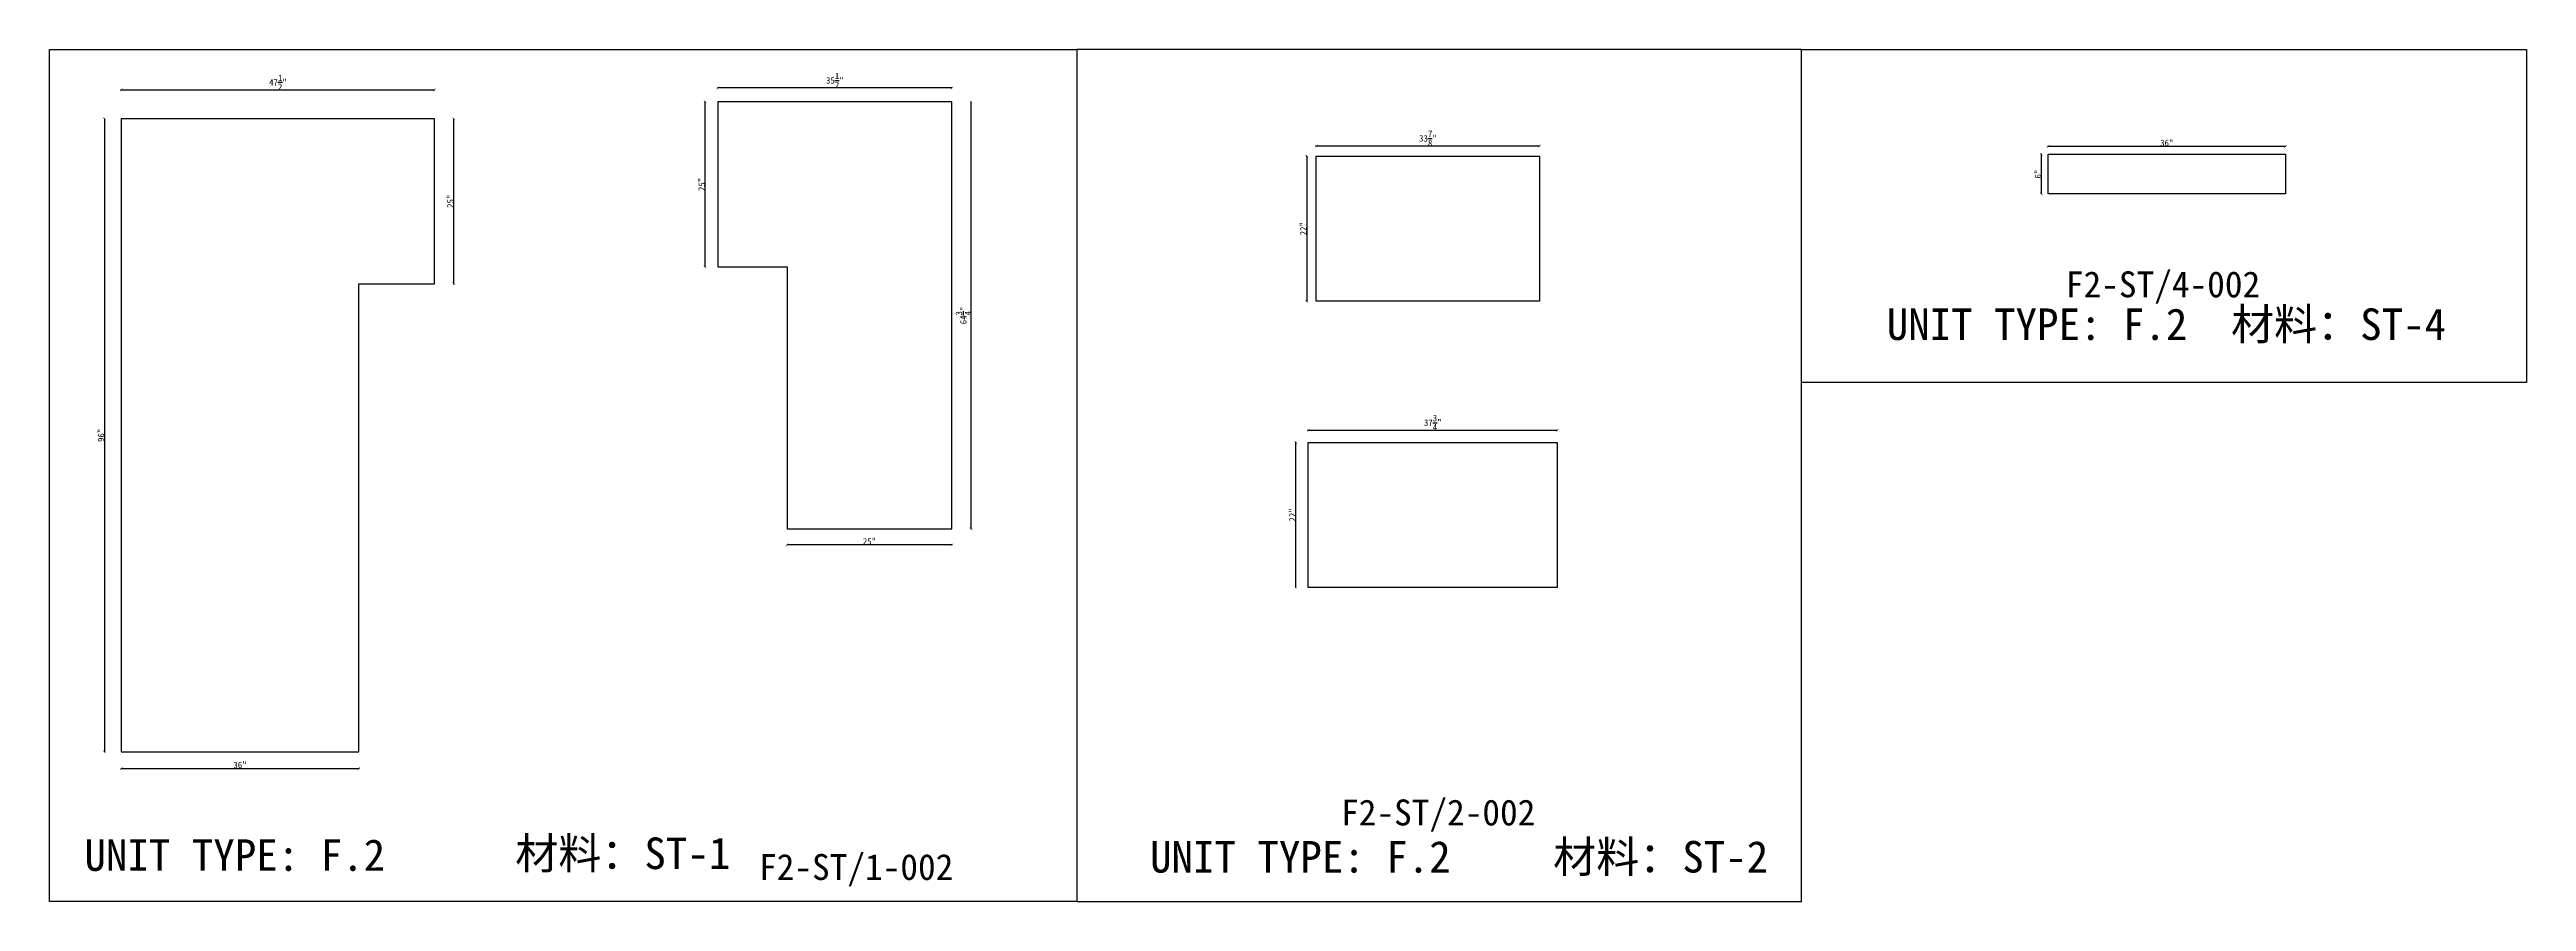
# Model space of a CAD drawing. Header units: millimetres. Extents: x -46966 to 138077, y -48408 to 2116.
# Drawn here: x 3188 to 12728, y -13205 to -9923 of the extents above; entities that cross this region are included whole.
import ezdxf
from ezdxf.enums import TextEntityAlignment as Align

# ---------------------------------------------------------------- set-up
doc = ezdxf.new("R2010")
doc.units = ezdxf.units.MM
doc.layers.add('PART_NUMBER', color=3, linetype='Continuous')
doc.styles.add('样式 1', font='')
doc.styles.get('样式 1').set_extended_font_data('NSimSun')
doc.dimstyles.new('副本 ISO-25', dxfattribs={"dimtxt": 25, "dimasz": 10, "dimexe": 1.5, "dimexo": 0.5, "dimtad": 1, "dimlfac": 0.03937, "dimlunit": 5, "dimtxsty": '样式 1', "dimblk": 'ARCHTICK', "dimcen": 2.5, "dimclrd": 256, "dimclrt": 1, "dimazin": 3, "dimtfac": 1, "dimtmove": 0, "dimatfit": 3, "dimfxlon": 1})

msp = doc.modelspace()

# ---------------------------------------------------------------- texts
at = {"style": '样式 1'}
for s, p in [('UNIT TYPE: F.2', (10263.906, -11042.268)), ('材料：ST-4', (11590.187, -11042.268)), ('UNIT TYPE: F.2', (3321.98, -13087.297)), ('材料：ST-1', (4981.267, -13080.642)), ('UNIT TYPE: F.2', (7426.391, -13094.074)), ('材料：ST-2', (8979.115, -13094.074))]:
    msp.add_text(s, height=121.5865, dxfattribs=at).set_placement(p)
at = {"layer": 'PART_NUMBER', "color": 3, "style": '样式 1'}
for s, p in [('F2-ST/4-002', (11328.366, -10827.942)), ('F2-ST/2-002', (8536.491, -12862.6)), ('F2-ST/1-002', (6294.61, -13072.6))]:
    msp.add_text(s, height=100, dxfattribs=at).set_placement(p, align=Align.MIDDLE_CENTER)

# ---------------------------------------------------------------- blocks, each defined once
blk = doc.blocks.new('_ArchTick')
at = {"color": 0, "linetype": 'ByBlock', "const_width": 0.15}
blk.add_lwpolyline([(-0.5, -0.5), (0.5, 0.5)], dxfattribs=at)
blk = doc.blocks.new('*D563')
at = {"color": 0, "lineweight": -2, "transparency": 16777216}
for p, q in [((5761.5, -10072.5), (5761.5, -10070)), ((6663.2, -10072.5), (6663.2, -10070))]:
    blk.add_line(p, q, dxfattribs=at)
at = {"lineweight": -2, "transparency": 16777216}
blk.add_line((6663.2, -10071.5), (5761.5, -10071.5), dxfattribs=at)
at = {"layer": 'Defpoints', "color": 0, "transparency": 16777216}
for p in [(5761.5, -10071.5), (5761.5, -10125.5), (6663.2, -10125.5)]:
    blk.add_point(p, dxfattribs=at)
at = {"lineweight": -2, "transparency": 16777216, "xscale": 10, "yscale": 10, "zscale": 10, "rotation": 180}
blk.add_blockref('_ArchTick', (5761.5, -10071.5), dxfattribs=at)
at = {"lineweight": -2, "transparency": 16777216, "xscale": 10, "yscale": 10, "zscale": 10}
blk.add_blockref('_ArchTick', (6663.2, -10071.5), dxfattribs=at)
at = {"color": 1, "transparency": 16777216, "insert": (6212.4, -10042.5), "char_height": 25, "attachment_point": 5, "style": '样式 1'}
blk.add_mtext('\\A1;35{\\H1x;\\S1/2;}"', dxfattribs=at)
blk = doc.blocks.new('*D564')
at = {"color": 0, "lineweight": -2, "transparency": 16777216}
for p, q in [((6735.7, -10125.5), (6738.2, -10125.5)), ((6735.7, -11770.1), (6738.2, -11770.1))]:
    blk.add_line(p, q, dxfattribs=at)
at = {"lineweight": -2, "transparency": 16777216}
blk.add_line((6736.7, -10125.5), (6736.7, -11770.1), dxfattribs=at)
at = {"layer": 'Defpoints', "color": 0, "transparency": 16777216}
for p in [(6663.2, -10125.5), (6663.2, -11770.1), (6736.7, -11770.1)]:
    blk.add_point(p, dxfattribs=at)
at = {"lineweight": -2, "transparency": 16777216, "xscale": 10, "yscale": 10, "zscale": 10}
for p, rotation in [((6736.7, -10125.5), 90), ((6736.7, -11770.1), 270)]:
    blk.add_blockref('_ArchTick', p, dxfattribs=dict(at, rotation=rotation))
at = {"color": 1, "transparency": 16777216, "insert": (6707.6, -10947.8), "char_height": 25, "attachment_point": 5, "rotation": 90, "style": '样式 1'}
blk.add_mtext('\\A1;64{\\H1x;\\S3/4;}"', dxfattribs=at)
blk = doc.blocks.new('*D565')
at = {"color": 0, "lineweight": -2, "transparency": 16777216}
for p, q in [((6028.2, -11830.4), (6028.2, -11832.9)), ((6663.2, -11830.4), (6663.2, -11832.9))]:
    blk.add_line(p, q, dxfattribs=at)
at = {"lineweight": -2, "transparency": 16777216}
blk.add_line((6663.2, -11831.4), (6028.2, -11831.4), dxfattribs=at)
at = {"layer": 'Defpoints', "color": 0, "transparency": 16777216}
for p in [(6028.2, -11770.1), (6663.2, -11770.1), (6028.2, -11831.4)]:
    blk.add_point(p, dxfattribs=at)
at = {"lineweight": -2, "transparency": 16777216, "xscale": 10, "yscale": 10, "zscale": 10, "rotation": 180}
blk.add_blockref('_ArchTick', (6028.2, -11831.4), dxfattribs=at)
at = {"lineweight": -2, "transparency": 16777216, "xscale": 10, "yscale": 10, "zscale": 10}
blk.add_blockref('_ArchTick', (6663.2, -11831.4), dxfattribs=at)
at = {"color": 1, "transparency": 16777216, "insert": (6345.7, -11818.2), "char_height": 25, "attachment_point": 5, "style": '样式 1'}
blk.add_mtext('\\A1;25"', dxfattribs=at)
blk = doc.blocks.new('*D566')
at = {"color": 0, "lineweight": -2, "transparency": 16777216}
for p, q in [((5713.5, -10125.5), (5711, -10125.5)), ((5713.5, -10760.5), (5711, -10760.5))]:
    blk.add_line(p, q, dxfattribs=at)
at = {"lineweight": -2, "transparency": 16777216}
blk.add_line((5712.5, -10760.5), (5712.5, -10125.5), dxfattribs=at)
at = {"layer": 'Defpoints', "color": 0, "transparency": 16777216}
for p in [(5712.5, -10125.5), (5761.5, -10125.5), (5761.5, -10760.5)]:
    blk.add_point(p, dxfattribs=at)
at = {"lineweight": -2, "transparency": 16777216, "xscale": 10, "yscale": 10, "zscale": 10}
for p, rotation in [((5712.5, -10125.5), 90), ((5712.5, -10760.5), 270)]:
    blk.add_blockref('_ArchTick', p, dxfattribs=dict(at, rotation=rotation))
at = {"color": 1, "transparency": 16777216, "insert": (5699.4, -10443), "char_height": 25, "attachment_point": 5, "rotation": 90, "style": '样式 1'}
blk.add_mtext('\\A1;25"', dxfattribs=at)
blk = doc.blocks.new('*D567')
at = {"color": 0, "lineweight": -2, "transparency": 16777216}
for p, q in [((3464, -10079.7), (3464, -10077.2)), ((4670.5, -10079.7), (4670.5, -10077.2))]:
    blk.add_line(p, q, dxfattribs=at)
at = {"lineweight": -2, "transparency": 16777216}
blk.add_line((3464, -10078.7), (4670.5, -10078.7), dxfattribs=at)
at = {"layer": 'Defpoints', "color": 0, "transparency": 16777216}
for p in [(4670.5, -10078.7), (3464, -10190.4), (4670.5, -10190.4)]:
    blk.add_point(p, dxfattribs=at)
at = {"lineweight": -2, "transparency": 16777216, "xscale": 10, "yscale": 10, "zscale": 10, "rotation": 180}
blk.add_blockref('_ArchTick', (3464, -10078.7), dxfattribs=at)
at = {"lineweight": -2, "transparency": 16777216, "xscale": 10, "yscale": 10, "zscale": 10}
blk.add_blockref('_ArchTick', (4670.5, -10078.7), dxfattribs=at)
at = {"color": 1, "transparency": 16777216, "insert": (4067.3, -10049.7), "char_height": 25, "attachment_point": 5, "style": '样式 1'}
blk.add_mtext('\\A1;47{\\H1x;\\S1/2;}"', dxfattribs=at)
blk = doc.blocks.new('*D568')
at = {"color": 0, "lineweight": -2, "transparency": 16777216}
for p, q in [((3399.8, -10190.4), (3397.3, -10190.4)), ((3399.8, -12628.8), (3397.3, -12628.8))]:
    blk.add_line(p, q, dxfattribs=at)
at = {"lineweight": -2, "transparency": 16777216}
blk.add_line((3398.8, -10190.4), (3398.8, -12628.8), dxfattribs=at)
at = {"layer": 'Defpoints', "color": 0, "transparency": 16777216}
for p in [(3464, -10190.4), (3398.8, -12628.8), (3464, -12628.8)]:
    blk.add_point(p, dxfattribs=at)
at = {"lineweight": -2, "transparency": 16777216, "xscale": 10, "yscale": 10, "zscale": 10}
for p, rotation in [((3398.8, -10190.4), 90), ((3398.8, -12628.8), 270)]:
    blk.add_blockref('_ArchTick', p, dxfattribs=dict(at, rotation=rotation))
at = {"color": 1, "transparency": 16777216, "insert": (3385.7, -11409.6), "char_height": 25, "attachment_point": 5, "rotation": 90, "style": '样式 1'}
blk.add_mtext('\\A1;96"', dxfattribs=at)
blk = doc.blocks.new('*D569')
at = {"color": 0, "lineweight": -2, "transparency": 16777216}
for p, q in [((3464, -12692), (3464, -12694.5)), ((4378.4, -12692), (4378.4, -12694.5))]:
    blk.add_line(p, q, dxfattribs=at)
at = {"lineweight": -2, "transparency": 16777216}
blk.add_line((3464, -12693), (4378.4, -12693), dxfattribs=at)
at = {"layer": 'Defpoints', "color": 0, "transparency": 16777216}
for p in [(3464, -12628.8), (4378.4, -12628.8), (4378.4, -12693)]:
    blk.add_point(p, dxfattribs=at)
at = {"lineweight": -2, "transparency": 16777216, "xscale": 10, "yscale": 10, "zscale": 10, "rotation": 180}
blk.add_blockref('_ArchTick', (3464, -12693), dxfattribs=at)
at = {"lineweight": -2, "transparency": 16777216, "xscale": 10, "yscale": 10, "zscale": 10}
blk.add_blockref('_ArchTick', (4378.4, -12693), dxfattribs=at)
at = {"color": 1, "transparency": 16777216, "insert": (3921.2, -12679.9), "char_height": 25, "attachment_point": 5, "style": '样式 1'}
blk.add_mtext('\\A1;36"', dxfattribs=at)
blk = doc.blocks.new('*D570')
at = {"color": 0, "lineweight": -2, "transparency": 16777216}
for p, q in [((4743.5, -10190.4), (4746, -10190.4)), ((4743.5, -10825.4), (4746, -10825.4))]:
    blk.add_line(p, q, dxfattribs=at)
at = {"lineweight": -2, "transparency": 16777216}
blk.add_line((4744.5, -10825.4), (4744.5, -10190.4), dxfattribs=at)
at = {"layer": 'Defpoints', "color": 0, "transparency": 16777216}
for p in [(4670.5, -10190.4), (4744.5, -10190.4), (4670.5, -10825.4)]:
    blk.add_point(p, dxfattribs=at)
at = {"lineweight": -2, "transparency": 16777216, "xscale": 10, "yscale": 10, "zscale": 10}
for p, rotation in [((4744.5, -10190.4), 90), ((4744.5, -10825.4), 270)]:
    blk.add_blockref('_ArchTick', p, dxfattribs=dict(at, rotation=rotation))
at = {"color": 1, "transparency": 16777216, "insert": (4731.4, -10507.9), "char_height": 25, "attachment_point": 5, "rotation": 90, "style": '样式 1'}
blk.add_mtext('\\A1;25"', dxfattribs=at)
blk = doc.blocks.new('*D571')
at = {"color": 0, "lineweight": -2, "transparency": 16777216}
for p, q in [((8066.5, -10295.7), (8066.5, -10293.2)), ((8927, -10295.7), (8927, -10293.2))]:
    blk.add_line(p, q, dxfattribs=at)
at = {"lineweight": -2, "transparency": 16777216}
blk.add_line((8066.5, -10294.7), (8927, -10294.7), dxfattribs=at)
at = {"layer": 'Defpoints', "color": 0, "transparency": 16777216}
for p in [(8927, -10294.7), (8066.5, -10334.2), (8927, -10334.2)]:
    blk.add_point(p, dxfattribs=at)
at = {"lineweight": -2, "transparency": 16777216, "xscale": 10, "yscale": 10, "zscale": 10, "rotation": 180}
blk.add_blockref('_ArchTick', (8066.5, -10294.7), dxfattribs=at)
at = {"lineweight": -2, "transparency": 16777216, "xscale": 10, "yscale": 10, "zscale": 10}
blk.add_blockref('_ArchTick', (8927, -10294.7), dxfattribs=at)
at = {"color": 1, "transparency": 16777216, "insert": (8496.7, -10265.7), "char_height": 25, "attachment_point": 5, "style": '样式 1'}
blk.add_mtext('\\A1;33{\\H1x;\\S7/8;}"', dxfattribs=at)
blk = doc.blocks.new('*D572')
at = {"color": 0, "lineweight": -2, "transparency": 16777216}
for p, q in [((8030.9, -10334.2), (8028.4, -10334.2)), ((8030.9, -10893), (8028.4, -10893))]:
    blk.add_line(p, q, dxfattribs=at)
at = {"lineweight": -2, "transparency": 16777216}
blk.add_line((8029.9, -10334.2), (8029.9, -10893), dxfattribs=at)
at = {"layer": 'Defpoints', "color": 0, "transparency": 16777216}
for p in [(8066.5, -10334.2), (8029.9, -10893), (8066.5, -10893)]:
    blk.add_point(p, dxfattribs=at)
at = {"lineweight": -2, "transparency": 16777216, "xscale": 10, "yscale": 10, "zscale": 10}
for p, rotation in [((8029.9, -10334.2), 90), ((8029.9, -10893), 270)]:
    blk.add_blockref('_ArchTick', p, dxfattribs=dict(at, rotation=rotation))
at = {"color": 1, "transparency": 16777216, "insert": (8016.8, -10613.6), "char_height": 25, "attachment_point": 5, "rotation": 90, "style": '样式 1'}
blk.add_mtext('\\A1;22"', dxfattribs=at)
blk = doc.blocks.new('*D573')
at = {"color": 0, "lineweight": -2, "transparency": 16777216}
for p, q in [((8036, -11391), (8036, -11388.5)), ((8994.8, -11391), (8994.8, -11388.5))]:
    blk.add_line(p, q, dxfattribs=at)
at = {"lineweight": -2, "transparency": 16777216}
blk.add_line((8036, -11390), (8994.8, -11390), dxfattribs=at)
at = {"layer": 'Defpoints', "color": 0, "transparency": 16777216}
for p in [(8036, -11436.9), (8994.8, -11390), (8994.8, -11436.9)]:
    blk.add_point(p, dxfattribs=at)
at = {"lineweight": -2, "transparency": 16777216, "xscale": 10, "yscale": 10, "zscale": 10, "rotation": 180}
blk.add_blockref('_ArchTick', (8036, -11390), dxfattribs=at)
at = {"lineweight": -2, "transparency": 16777216, "xscale": 10, "yscale": 10, "zscale": 10}
blk.add_blockref('_ArchTick', (8994.8, -11390), dxfattribs=at)
at = {"color": 1, "transparency": 16777216, "insert": (8515.4, -11360.9), "char_height": 25, "attachment_point": 5, "style": '样式 1'}
blk.add_mtext('\\A1;37{\\H1x;\\S3/4;}"', dxfattribs=at)
blk = doc.blocks.new('*D574')
at = {"color": 0, "lineweight": -2, "transparency": 16777216}
for p, q in [((7988.9, -11436.9), (7986.4, -11436.9)), ((7988.9, -11995.7), (7986.4, -11995.7))]:
    blk.add_line(p, q, dxfattribs=at)
at = {"lineweight": -2, "transparency": 16777216}
blk.add_line((7987.9, -11995.7), (7987.9, -11436.9), dxfattribs=at)
at = {"layer": 'Defpoints', "color": 0, "transparency": 16777216}
for p in [(7987.9, -11436.9), (8036, -11436.9), (8036, -11995.7)]:
    blk.add_point(p, dxfattribs=at)
at = {"lineweight": -2, "transparency": 16777216, "xscale": 10, "yscale": 10, "zscale": 10}
for p, rotation in [((7987.9, -11436.9), 90), ((7987.9, -11995.7), 270)]:
    blk.add_blockref('_ArchTick', p, dxfattribs=dict(at, rotation=rotation))
at = {"color": 1, "transparency": 16777216, "insert": (7974.8, -11716.3), "char_height": 25, "attachment_point": 5, "rotation": 90, "style": '样式 1'}
blk.add_mtext('\\A1;22"', dxfattribs=at)
blk = doc.blocks.new('*D575')
at = {"color": 0, "lineweight": -2, "transparency": 16777216}
for p, q in [((10885.6, -10297.3), (10885.6, -10294.8)), ((11800, -10297.3), (11800, -10294.8))]:
    blk.add_line(p, q, dxfattribs=at)
at = {"lineweight": -2, "transparency": 16777216}
blk.add_line((10885.6, -10296.3), (11800, -10296.3), dxfattribs=at)
at = {"layer": 'Defpoints', "color": 0, "transparency": 16777216}
for p in [(11800, -10296.3), (10885.6, -10327.1), (11800, -10327.1)]:
    blk.add_point(p, dxfattribs=at)
at = {"lineweight": -2, "transparency": 16777216, "xscale": 10, "yscale": 10, "zscale": 10, "rotation": 180}
blk.add_blockref('_ArchTick', (10885.6, -10296.3), dxfattribs=at)
at = {"lineweight": -2, "transparency": 16777216, "xscale": 10, "yscale": 10, "zscale": 10}
blk.add_blockref('_ArchTick', (11800, -10296.3), dxfattribs=at)
at = {"color": 1, "transparency": 16777216, "insert": (11342.8, -10283.2), "char_height": 25, "attachment_point": 5, "style": '样式 1'}
blk.add_mtext('\\A1;36"', dxfattribs=at)
blk = doc.blocks.new('*D576')
at = {"color": 0, "lineweight": -2, "transparency": 16777216}
for p, q in [((10860.8, -10327.1), (10858.3, -10327.1)), ((10860.8, -10479.5), (10858.3, -10479.5))]:
    blk.add_line(p, q, dxfattribs=at)
at = {"lineweight": -2, "transparency": 16777216}
blk.add_line((10859.8, -10479.5), (10859.8, -10327.1), dxfattribs=at)
at = {"layer": 'Defpoints', "color": 0, "transparency": 16777216}
for p in [(10859.8, -10327.1), (10885.6, -10327.1), (10885.6, -10479.5)]:
    blk.add_point(p, dxfattribs=at)
at = {"lineweight": -2, "transparency": 16777216, "xscale": 10, "yscale": 10, "zscale": 10}
for p, rotation in [((10859.8, -10327.1), 90), ((10859.8, -10479.5), 270)]:
    blk.add_blockref('_ArchTick', p, dxfattribs=dict(at, rotation=rotation))
at = {"color": 1, "transparency": 16777216, "insert": (10846.6, -10403.3), "char_height": 25, "attachment_point": 5, "rotation": 90, "style": '样式 1'}
blk.add_mtext('\\A1;6"', dxfattribs=at)

# ---------------------------------------------------------------- dimensions: what is measured, and where the dimension line sits
for base, p1, p2, picture, middle in [((5761.529, -10071.48), (6663.229, -10125.452), (5761.529, -10125.452), '*D563', (6212.379, -10042.456)), ((4670.512, -10078.687), (3464.012, -10190.409), (4670.512, -10190.409), '*D567', (4067.262, -10049.663)), ((8926.961, -10294.745), (8066.536, -10334.172), (8926.961, -10334.172), '*D571', (8496.749, -10265.652)), ((11799.998, -10296.276), (10885.598, -10327.111), (11799.998, -10327.111), '*D575', (11342.798, -10283.151)), ((8994.839, -11390.014), (8035.989, -11436.871), (8994.839, -11436.871), '*D573', (8515.414, -11360.921)), ((6028.229, -11831.358), (6663.229, -11770.102), (6028.229, -11770.102), '*D565', (6345.729, -11818.233)), ((4378.412, -12693.001), (3464.012, -12628.809), (4378.412, -12628.809), '*D569', (3921.212, -12679.876))]:
    dim = msp.add_linear_dim(base=base, p1=p1, p2=p2, dimstyle='副本 ISO-25')
    dim.commit()
    dim.dimension.update_dxf_attribs({"geometry": picture, "text_midpoint": middle})
for base, p1, p2, picture, middle in [((3398.78, -12628.809), (3464.012, -10190.409), (3464.012, -12628.809), '*D568', (3385.655, -11409.609)), ((4744.516, -10190.409), (4670.512, -10825.409), (4670.512, -10190.409), '*D570', (4731.391, -10507.909)), ((5712.484, -10125.452), (5761.529, -10760.452), (5761.529, -10125.452), '*D566', (5699.359, -10442.952)), ((6736.669, -11770.102), (6663.229, -10125.452), (6663.229, -11770.102), '*D564', (6707.576, -10947.777)), ((8029.89, -10892.972), (8066.536, -10334.172), (8066.536, -10892.972), '*D572', (8016.765, -10613.572)), ((10859.763, -10327.111), (10885.598, -10479.511), (10885.598, -10327.111), '*D576', (10846.638, -10403.311)), ((7987.88, -11436.871), (8035.989, -11995.671), (8035.989, -11436.871), '*D574', (7974.755, -11716.271))]:
    dim = msp.add_linear_dim(base=base, p1=p1, p2=p2, angle=90, dimstyle='副本 ISO-25')
    dim.commit()
    dim.dimension.update_dxf_attribs({"geometry": picture, "text_midpoint": middle})

# ---------------------------------------------------------------- linework, layer by layer
at = {"color": 1}
for points in [[(3187.523, -9923.375), (7144.404, -9923.375), (7144.404, -13205.431), (3187.523, -13205.431)], [(7144.404, -13205.431), (9936.279, -13205.431), (9936.279, -9923.375), (7144.404, -9923.375)], [(9936.279, -9923.375), (12728.153, -9923.375), (12728.153, -11205.772), (9936.279, -11205.772)]]:
    msp.add_lwpolyline(points, close=True, dxfattribs=at)
for points in [[(4378.412, -10825.409), (4670.512, -10825.409), (4670.512, -10190.409), (3464.012, -10190.409), (3464.012, -12628.809), (4378.412, -12628.809)], [(6663.229, -10125.452), (5761.529, -10125.452), (5761.529, -10760.452), (6028.229, -10760.452), (6028.229, -11770.102), (6663.229, -11770.102)], [(8066.536, -10334.172), (8926.961, -10334.172), (8926.961, -10892.972), (8066.536, -10892.972)], [(10885.598, -10327.111), (11799.998, -10327.111), (11799.998, -10479.511), (10885.598, -10479.511)], [(8035.989, -11436.871), (8994.839, -11436.871), (8994.839, -11995.671), (8035.989, -11995.671)]]:
    msp.add_lwpolyline(points, close=True)

msp.set_redraw_order([(e.dxf.handle, doc.entitydb.next_handle()) for e in msp.query("TEXT MTEXT ATTDEF DIMENSION ARC_DIMENSION")])  # texts and dimensions are drawn at this point

doc.saveas('drawing.dxf')
